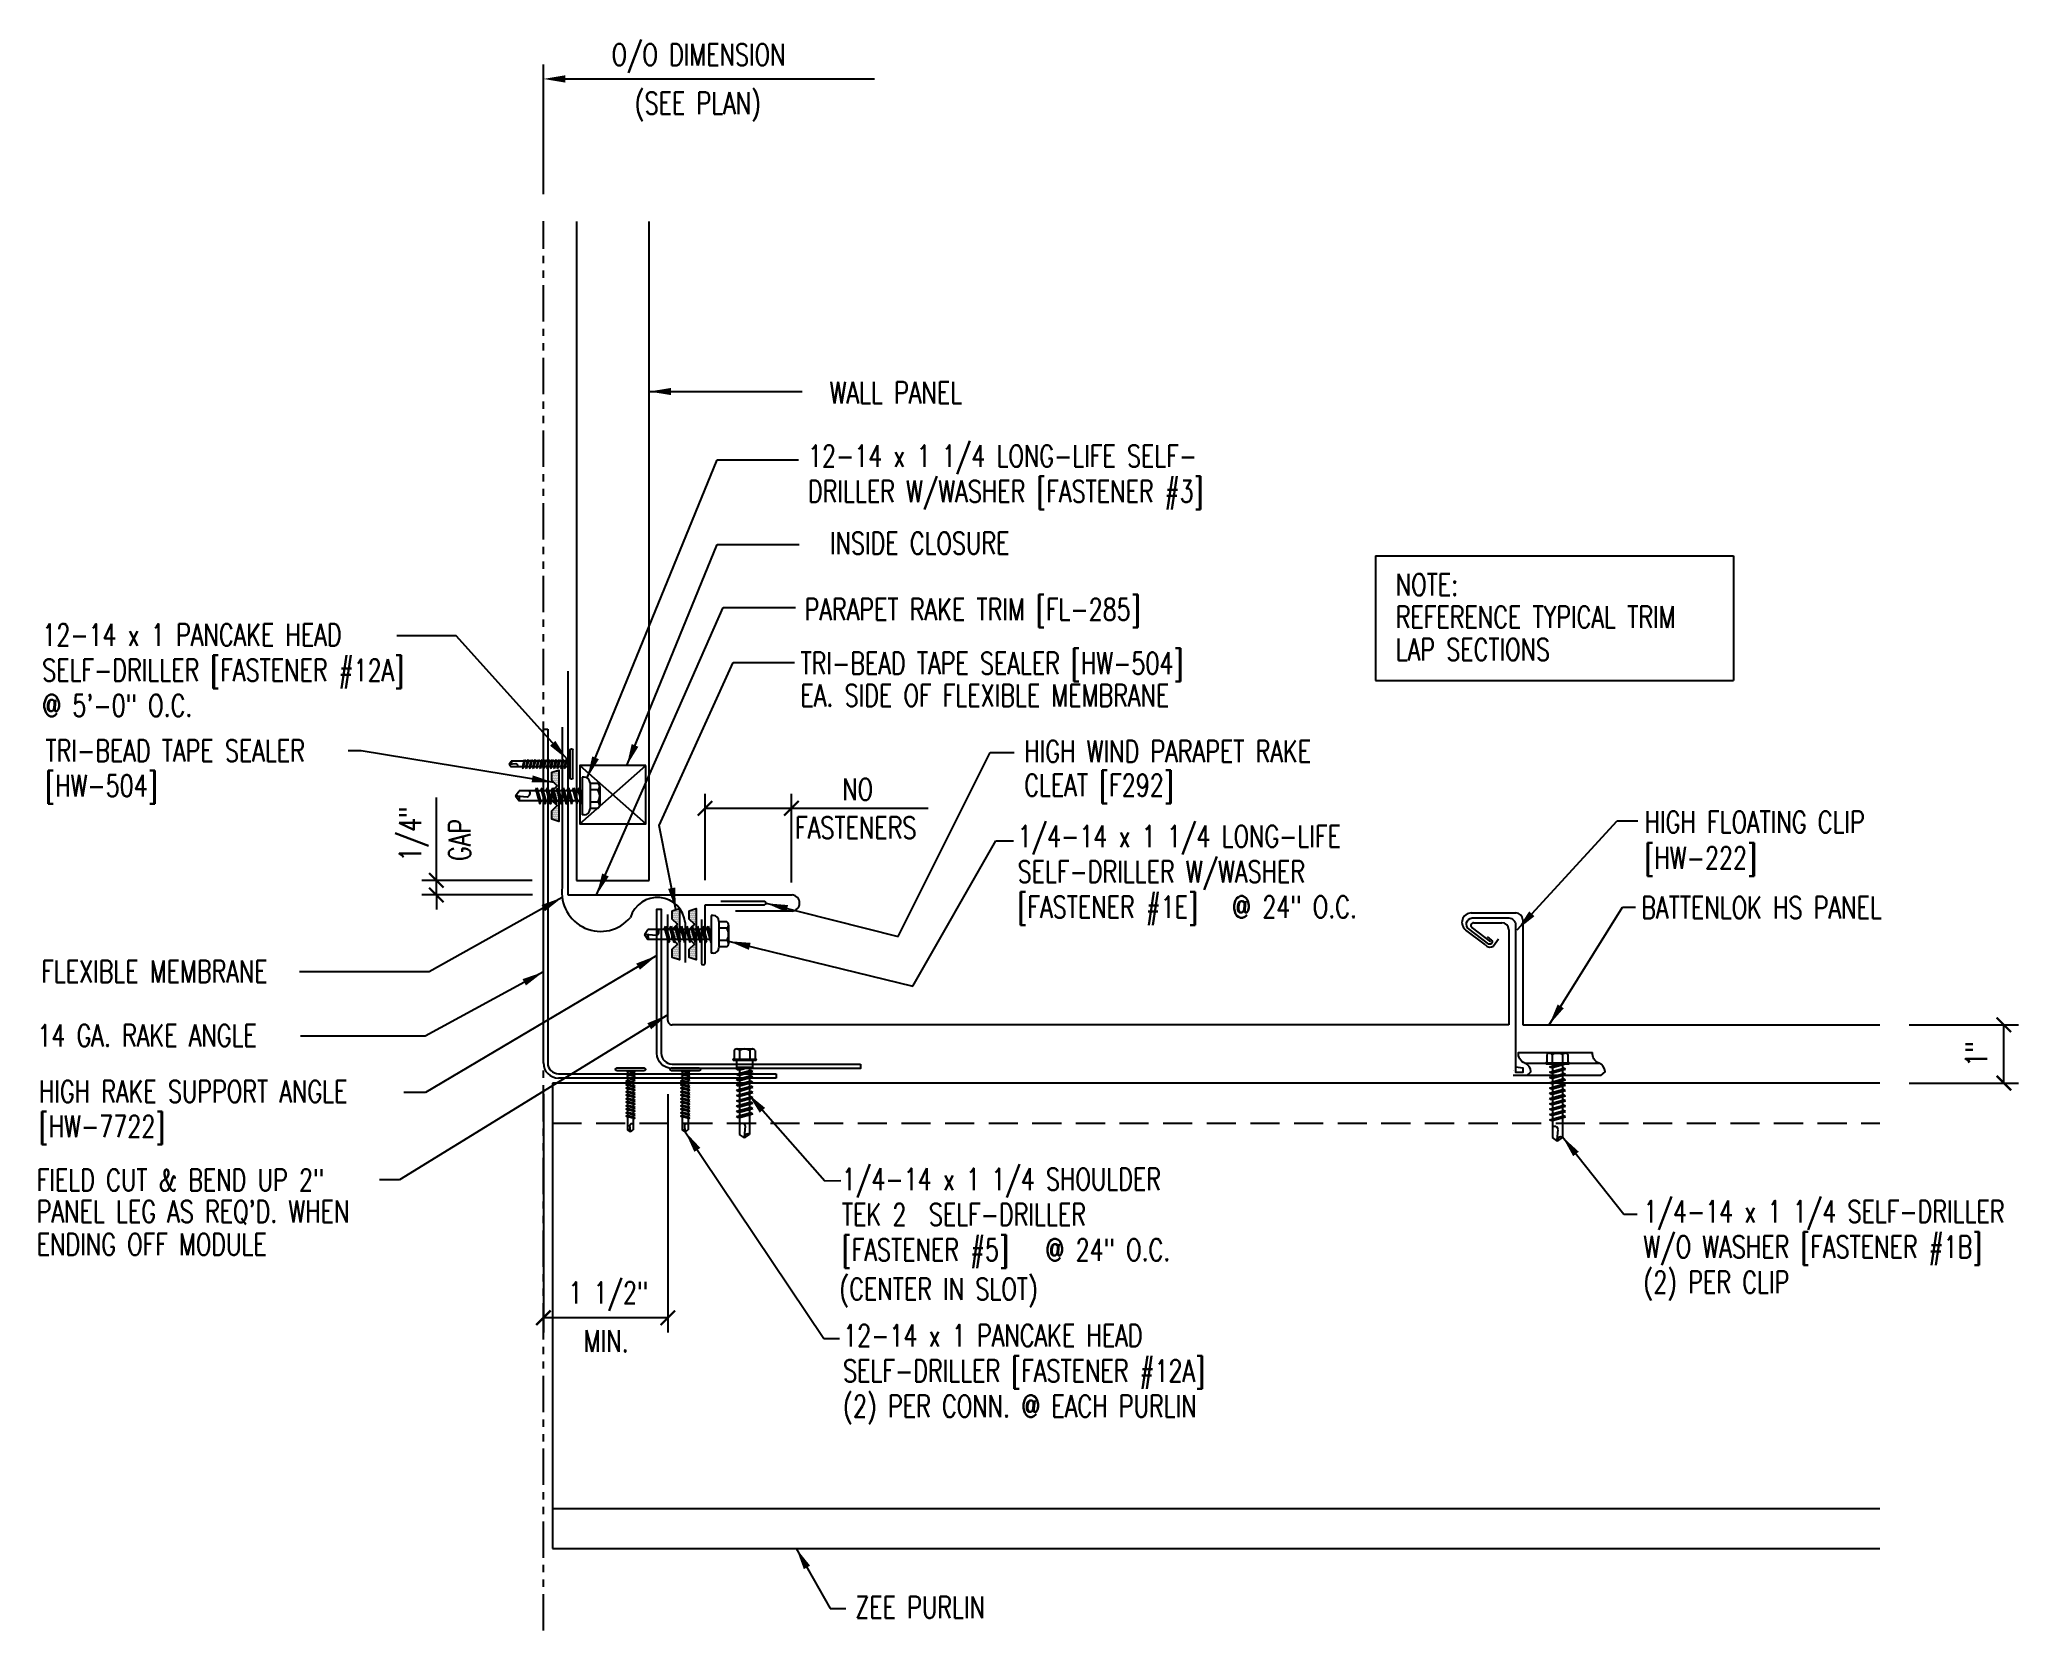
# Model space of a CAD drawing. Header units: inches. Extents: x 6.9 to 40.9, y 11.7 to 39.1.
import ezdxf
from ezdxf.enums import TextEntityAlignment as Align

# ---------------------------------------------------------------- set-up
doc = ezdxf.new("R2010")
doc.units = ezdxf.units.IN
doc.header["$MEASUREMENT"] = 0
doc.linetypes.add('HIDDEN', pattern=[0.375, 0.25, -0.125])
doc.linetypes.add('PHANTOM', pattern=[2.5, 1.25, -0.25, 0.25, -0.25, 0.25, -0.25])
for name, color, linetype in [('clip', 5, 'Continuous'), ('CLO', 3, 'Continuous'), ('DIM', 2, 'Continuous'), ('FASTENER', 9, 'Continuous'), ('MEMBRANE', 7, 'Continuous'), ('PANEL', 11, 'Continuous'), ('STLA', 10, 'Continuous'), ('TAPE', 8, 'Continuous'), ('TEXT', 2, 'Continuous'), ('TRIM', 6, 'Continuous')]:
    doc.layers.add(name, color=color, linetype=linetype)
doc.styles.add('TEXT1', font='ROMANS.shx', dxfattribs={"width": 0.75, "height": 0.375})
doc.dimstyles.new('DETAIL$0', dxfattribs={"dimscale": 4, "dimtxt": 0.375, "dimasz": 0.0625, "dimexe": 0.0625, "dimexo": 0.125, "dimgap": 0.0625, "dimtad": 1, "dimdec": 4, "dimzin": 3, "dimdsep": 46, "dimlunit": 4, "dimtxsty": 'TEXT1', "dimblk": 'ARCHTICK', "dimcen": 0.0625, "dimclrd": 7, "dimclre": 7, "dimclrt": 2, "dimadec": 0, "dimazin": 0, "dimtfac": 0.59375, "dimtdec": 4, "dimtmove": 0, "dimatfit": 3, "dimfxl": 0, "dimfrac": 2, "dimtolj": 1, "dimtzin": 3, "dimarcsym": 0})
doc.dimstyles.new('DETAIL$7', dxfattribs={"dimscale": 4, "dimtxt": 0.09375, "dimasz": 0.09375, "dimexe": 0.0625, "dimexo": 0.125, "dimgap": 0.0625, "dimtad": 1, "dimdec": 4, "dimzin": 3, "dimdsep": 46, "dimlunit": 4, "dimtxsty": 'TEXT1', "dimblk": 'ARCHTICK', "dimcen": 0.0625, "dimclrd": 7, "dimclre": 7, "dimclrt": 2, "dimadec": 0, "dimazin": 0, "dimtfac": 0.59375, "dimtdec": 4, "dimtmove": 2, "dimatfit": 3, "dimfxl": 0, "dimfrac": 2, "dimtolj": 1, "dimtzin": 3, "dimarcsym": 0})

msp = doc.modelspace()

# ---------------------------------------------------------------- texts
at = {"layer": 'TEXT', "style": 'TEXT1', "width": 0.75}
for s, p in [('WALL PANEL', (22.71389, 32.80292)), ('INSIDE CLOSURE', (23.52603, 30.21604))]:
    msp.add_text(s, height=0.375, dxfattribs=at).set_placement(p, align=Align.RIGHT)
for s, p in [('PARAPET RAKE TRIM [FL-285]', (20.00626, 29.0767)), ('TRI-BEAD TAPE SEALER [HW-504]', (19.9341, 28.1519)), ('EA. SIDE OF FLEXIBLE MEMBRANE', (19.9341, 27.59818)), ('HIGH WIND PARAPET RAKE', (23.78172, 26.63742)), ('NO', (20.6514, 25.98485)), ('CLEAT [F292]', (23.78172, 26.05553)), ('FASTENERS', (19.84278, 25.32418)), ('HIGH FLOATING CLIP', (34.44576, 25.42113)), ('[HW-222]', (34.44576, 24.80651)), ('BATTENLOK HS PANEL', (34.38833, 23.95182, 0)), ('FLEXIBLE MEMBRANE', (6.88165, 22.8534)), ('14 GA. RAKE ANGLE', (6.81428, 21.75274)), ('HIGH RAKE SUPPORT ANGLE', (6.84185, 20.78987)), ('[HW-7722]', (6.84185, 20.18987)), ('FIELD CUT & BEND UP 2"', (6.80505, 19.2698)), ("PANEL LEG AS REQ'D. WHEN ", (6.80505, 18.72745)), ('1/4-14 x 1 1/4 SELF-DRILLER', (34.42588, 18.72715)), ('ENDING OFF MODULE', (6.80505, 18.16291)), ('W/O WASHER [FASTENER #1B]', (34.42588, 18.12001)), ('(CENTER IN SLOT)', (20.60332, 17.39554)), ('(2) PER CLIP', (34.42588, 17.51287)), ('ZEE PURLIN', (20.87596, 11.92448))]:
    msp.add_text(s, height=0.375, dxfattribs=at).set_placement(p)
at = {"layer": 'TEXT', "color": 2, "char_height": 0.375, "attachment_point": 5, "rotation": 90, "style": 'TEXT1'}
for s, insert in [('\\A1;1/4"', (13.28718, 25.40343)), ('\\A1; GAP', (14.07383, 25.20403))]:
    msp.add_mtext(s, dxfattribs=dict(at, insert=insert))
at = {"layer": 'TEXT', "color": 2, "char_height": 0.375, "attachment_point": 5, "style": 'TEXT1'}
for s, insert in [('\\A1;1 1/2"', (16.63023, 17.45596)), ('\\A1;MIN.', (16.59534, 16.68889))]:
    msp.add_mtext(s, dxfattribs=dict(at, insert=insert))
at = {"layer": 'TRIM', "color": 2, "style": 'TEXT1', "width": 0.75}
for s, p in [('O/O DIMENSION', (16.68674, 38.61259)), ('(SEE PLAN)', (17.08592, 37.77915))]:
    msp.add_text(s, height=0.375, dxfattribs=at).set_placement(p)

# ---------------------------------------------------------------- blocks, each defined once
blk = doc.blocks.new('*X2')
at = {"color": 0}
for p, q in [((-0.434, 0.135), (-0.434, 0.135)), ((-0.434, 0.123), (-0.434, 0.123)), ((-0.422, 0.141), (-0.422, 0.141)), ((-0.422, 0.129), (-0.422, 0.129)), ((-0.422, 0.117), (-0.422, 0.117)), ((-0.422, 0.105), (-0.422, 0.105)), ((-0.422, 0.094), (-0.422, 0.094)), ((-0.422, 0.082), (-0.422, 0.082)), ((-0.41, 0.135), (-0.41, 0.135)), ((-0.41, 0.123), (-0.41, 0.123)), ((-0.41, 0.111), (-0.41, 0.111)), ((-0.41, 0.1), (-0.41, 0.1)), ((-0.41, 0.088), (-0.41, 0.088)), ((-0.41, 0.076), (-0.41, 0.076)), ((-0.41, 0.064), (-0.41, 0.064)), ((-0.41, 0.053), (-0.41, 0.053)), ((-0.41, 0.041), (-0.41, 0.041)), ((-0.398, 0.141), (-0.398, 0.141)), ((-0.398, 0.129), (-0.398, 0.129)), ((-0.398, 0.117), (-0.398, 0.117)), ((-0.398, 0.105), (-0.398, 0.105)), ((-0.398, 0.094), (-0.398, 0.094)), ((-0.398, 0.082), (-0.398, 0.082)), ((-0.398, 0.07), (-0.398, 0.07)), ((-0.398, 0.059), (-0.398, 0.059)), ((-0.398, 0.047), (-0.398, 0.047)), ((-0.398, 0.035), (-0.398, 0.035)), ((-0.398, 0.023), (-0.398, 0.023)), ((-0.387, 0.135), (-0.387, 0.135)), ((-0.387, 0.123), (-0.387, 0.123)), ((-0.387, 0.111), (-0.387, 0.111)), ((-0.387, 0.1), (-0.387, 0.1)), ((-0.387, 0.088), (-0.387, 0.088)), ((-0.387, 0.076), (-0.387, 0.076)), ((-0.387, 0.064), (-0.387, 0.064)), ((-0.387, 0.053), (-0.387, 0.053)), ((-0.387, 0.041), (-0.387, 0.041)), ((-0.387, 0.029), (-0.387, 0.029)), ((-0.375, 0.141), (-0.375, 0.141)), ((-0.375, 0.129), (-0.375, 0.129)), ((-0.375, 0.117), (-0.375, 0.117)), ((-0.375, 0.105), (-0.375, 0.105)), ((-0.375, 0.094), (-0.375, 0.094)), ((-0.375, 0.082), (-0.375, 0.082)), ((-0.375, 0.07), (-0.375, 0.07)), ((-0.375, 0.059), (-0.375, 0.059)), ((-0.375, 0.047), (-0.375, 0.047)), ((-0.375, 0.035), (-0.375, 0.035)), ((-0.375, 0.023), (-0.375, 0.023)), ((-0.363, 0.135), (-0.363, 0.135)), ((-0.363, 0.123), (-0.363, 0.123)), ((-0.363, 0.111), (-0.363, 0.111)), ((-0.363, 0.1), (-0.363, 0.1)), ((-0.363, 0.088), (-0.363, 0.088)), ((-0.363, 0.076), (-0.363, 0.076)), ((-0.363, 0.064), (-0.363, 0.064)), ((-0.363, 0.053), (-0.363, 0.053)), ((-0.363, 0.041), (-0.363, 0.041)), ((-0.363, 0.029), (-0.363, 0.029)), ((-0.352, 0.141), (-0.352, 0.141)), ((-0.352, 0.129), (-0.352, 0.129)), ((-0.352, 0.117), (-0.352, 0.117)), ((-0.352, 0.105), (-0.352, 0.105)), ((-0.352, 0.094), (-0.352, 0.094)), ((-0.352, 0.082), (-0.352, 0.082)), ((-0.352, 0.07), (-0.352, 0.07)), ((-0.352, 0.059), (-0.352, 0.059)), ((-0.352, 0.047), (-0.352, 0.047)), ((-0.352, 0.035), (-0.352, 0.035)), ((-0.352, 0.023), (-0.352, 0.023)), ((-0.34, 0.135), (-0.34, 0.135)), ((-0.34, 0.123), (-0.34, 0.123)), ((-0.34, 0.111), (-0.34, 0.111)), ((-0.34, 0.1), (-0.34, 0.1)), ((-0.34, 0.088), (-0.34, 0.088)), ((-0.34, 0.076), (-0.34, 0.076)), ((-0.34, 0.064), (-0.34, 0.064)), ((-0.34, 0.053), (-0.34, 0.053)), ((-0.34, 0.041), (-0.34, 0.041)), ((-0.34, 0.029), (-0.34, 0.029)), ((-0.328, 0.141), (-0.328, 0.141)), ((-0.328, 0.129), (-0.328, 0.129)), ((-0.328, 0.117), (-0.328, 0.117)), ((-0.328, 0.105), (-0.328, 0.105)), ((-0.328, 0.094), (-0.328, 0.094)), ((-0.328, 0.082), (-0.328, 0.082)), ((-0.328, 0.07), (-0.328, 0.07)), ((-0.328, 0.059), (-0.328, 0.059)), ((-0.328, 0.047), (-0.328, 0.047)), ((-0.328, 0.035), (-0.328, 0.035)), ((-0.328, 0.023), (-0.328, 0.023)), ((-0.316, 0.135), (-0.316, 0.135)), ((-0.316, 0.123), (-0.316, 0.123)), ((-0.316, 0.111), (-0.316, 0.111)), ((-0.316, 0.1), (-0.316, 0.1)), ((-0.316, 0.088), (-0.316, 0.088)), ((-0.316, 0.076), (-0.316, 0.076)), ((-0.316, 0.064), (-0.316, 0.064)), ((-0.316, 0.053), (-0.316, 0.053)), ((-0.316, 0.041), (-0.316, 0.041)), ((-0.316, 0.029), (-0.316, 0.029)), ((-0.305, 0.141), (-0.305, 0.141)), ((-0.305, 0.129), (-0.305, 0.129)), ((-0.305, 0.117), (-0.305, 0.117)), ((-0.305, 0.105), (-0.305, 0.105)), ((-0.305, 0.094), (-0.305, 0.094)), ((-0.305, 0.082), (-0.305, 0.082)), ((-0.305, 0.07), (-0.305, 0.07)), ((-0.305, 0.059), (-0.305, 0.059)), ((-0.305, 0.047), (-0.305, 0.047)), ((-0.305, 0.035), (-0.305, 0.035)), ((-0.305, 0.023), (-0.305, 0.023)), ((-0.293, 0.135), (-0.293, 0.135)), ((-0.293, 0.123), (-0.293, 0.123)), ((-0.293, 0.111), (-0.293, 0.111)), ((-0.293, 0.1), (-0.293, 0.1)), ((-0.293, 0.088), (-0.293, 0.088)), ((-0.293, 0.076), (-0.293, 0.076)), ((-0.293, 0.064), (-0.293, 0.064)), ((-0.293, 0.053), (-0.293, 0.053)), ((-0.293, 0.041), (-0.293, 0.041)), ((-0.293, 0.029), (-0.293, 0.029)), ((-0.281, 0.141), (-0.281, 0.141)), ((-0.281, 0.129), (-0.281, 0.129)), ((-0.281, 0.117), (-0.281, 0.117)), ((-0.281, 0.105), (-0.281, 0.105)), ((-0.281, 0.094), (-0.281, 0.094)), ((-0.281, 0.082), (-0.281, 0.082)), ((-0.281, 0.07), (-0.281, 0.07)), ((-0.281, 0.059), (-0.281, 0.059)), ((-0.281, 0.047), (-0.281, 0.047)), ((-0.281, 0.035), (-0.281, 0.035)), ((-0.281, 0.023), (-0.281, 0.023)), ((-0.27, 0.135), (-0.27, 0.135)), ((-0.27, 0.123), (-0.27, 0.123)), ((-0.27, 0.111), (-0.27, 0.111)), ((-0.27, 0.1), (-0.27, 0.1)), ((-0.27, 0.088), (-0.27, 0.088)), ((-0.27, 0.076), (-0.27, 0.076)), ((-0.27, 0.064), (-0.27, 0.064)), ((-0.27, 0.053), (-0.27, 0.053)), ((-0.27, 0.041), (-0.27, 0.041)), ((-0.27, 0.029), (-0.27, 0.029)), ((-0.258, 0.141), (-0.258, 0.141)), ((-0.258, 0.129), (-0.258, 0.129)), ((-0.258, 0.117), (-0.258, 0.117)), ((-0.258, 0.105), (-0.258, 0.105)), ((-0.258, 0.094), (-0.258, 0.094)), ((-0.258, 0.082), (-0.258, 0.082)), ((-0.258, 0.07), (-0.258, 0.07)), ((-0.258, 0.059), (-0.258, 0.059)), ((-0.258, 0.047), (-0.258, 0.047)), ((-0.258, 0.035), (-0.258, 0.035)), ((-0.258, 0.023), (-0.258, 0.023)), ((-0.246, 0.135), (-0.246, 0.135)), ((-0.246, 0.123), (-0.246, 0.123)), ((-0.246, 0.111), (-0.246, 0.111)), ((-0.246, 0.1), (-0.246, 0.1)), ((-0.246, 0.088), (-0.246, 0.088)), ((-0.246, 0.076), (-0.246, 0.076)), ((-0.246, 0.064), (-0.246, 0.064)), ((-0.246, 0.053), (-0.246, 0.053)), ((-0.246, 0.041), (-0.246, 0.041)), ((-0.234, 0.141), (-0.234, 0.141)), ((-0.234, 0.129), (-0.234, 0.129)), ((-0.234, 0.117), (-0.234, 0.117)), ((-0.234, 0.105), (-0.234, 0.105)), ((-0.234, 0.094), (-0.234, 0.094)), ((-0.234, 0.082), (-0.234, 0.082)), ((-0.234, 0.07), (-0.234, 0.07)), ((-0.234, 0.059), (-0.234, 0.059)), ((-0.234, 0.047), (-0.234, 0.047)), ((-0.223, 0.135), (-0.223, 0.135)), ((-0.223, 0.123), (-0.223, 0.123)), ((-0.223, 0.111), (-0.223, 0.111)), ((-0.223, 0.1), (-0.223, 0.1)), ((-0.223, 0.088), (-0.223, 0.088)), ((-0.223, 0.076), (-0.223, 0.076)), ((-0.223, 0.064), (-0.223, 0.064)), ((-0.211, 0.141), (-0.211, 0.141)), ((-0.211, 0.129), (-0.211, 0.129)), ((-0.211, 0.117), (-0.211, 0.117)), ((-0.211, 0.105), (-0.211, 0.105)), ((-0.211, 0.094), (-0.211, 0.094)), ((-0.211, 0.082), (-0.211, 0.082)), ((-0.211, 0.07), (-0.211, 0.07)), ((-0.199, 0.135), (-0.199, 0.135)), ((-0.199, 0.123), (-0.199, 0.123)), ((-0.199, 0.111), (-0.199, 0.111)), ((-0.199, 0.1), (-0.199, 0.1)), ((-0.199, 0.088), (-0.199, 0.088)), ((-0.188, 0.141), (-0.188, 0.141)), ((-0.188, 0.129), (-0.188, 0.129)), ((-0.188, 0.117), (-0.188, 0.117)), ((-0.188, 0.105), (-0.188, 0.105)), ((-0.188, 0.094), (-0.188, 0.094)), ((-0.176, 0.135), (-0.176, 0.135)), ((-0.176, 0.123), (-0.176, 0.123)), ((-0.176, 0.111), (-0.176, 0.111)), ((-0.164, 0.141), (-0.164, 0.141)), ((-0.164, 0.129), (-0.164, 0.129)), ((-0.164, 0.117), (-0.164, 0.117)), ((-0.164, 0.105), (-0.164, 0.105)), ((-0.152, 0.135), (-0.152, 0.135)), ((-0.152, 0.123), (-0.152, 0.123)), ((-0.152, 0.111), (-0.152, 0.111)), ((-0.152, 0.1), (-0.152, 0.1)), ((-0.141, 0.141), (-0.141, 0.141)), ((-0.141, 0.129), (-0.141, 0.129)), ((-0.141, 0.117), (-0.141, 0.117)), ((-0.141, 0.105), (-0.141, 0.105)), ((-0.141, 0.094), (-0.141, 0.094)), ((-0.141, 0.082), (-0.141, 0.082)), ((-0.129, 0.135), (-0.129, 0.135)), ((-0.129, 0.123), (-0.129, 0.123)), ((-0.129, 0.111), (-0.129, 0.111)), ((-0.129, 0.1), (-0.129, 0.1)), ((-0.129, 0.088), (-0.129, 0.088)), ((-0.129, 0.076), (-0.129, 0.076)), ((-0.117, 0.141), (-0.117, 0.141)), ((-0.117, 0.129), (-0.117, 0.129)), ((-0.117, 0.117), (-0.117, 0.117)), ((-0.117, 0.105), (-0.117, 0.105)), ((-0.117, 0.094), (-0.117, 0.094)), ((-0.117, 0.082), (-0.117, 0.082)), ((-0.117, 0.07), (-0.117, 0.07)), ((-0.117, 0.059), (-0.117, 0.059)), ((-0.105, 0.135), (-0.105, 0.135)), ((-0.105, 0.123), (-0.105, 0.123)), ((-0.105, 0.111), (-0.105, 0.111)), ((-0.105, 0.1), (-0.105, 0.1)), ((-0.105, 0.088), (-0.105, 0.088)), ((-0.105, 0.076), (-0.105, 0.076)), ((-0.105, 0.064), (-0.105, 0.064)), ((-0.105, 0.053), (-0.105, 0.053)), ((-0.094, 0.141), (-0.094, 0.141)), ((-0.094, 0.129), (-0.094, 0.129)), ((-0.094, 0.117), (-0.094, 0.117)), ((-0.094, 0.105), (-0.094, 0.105)), ((-0.094, 0.094), (-0.094, 0.094)), ((-0.094, 0.082), (-0.094, 0.082)), ((-0.094, 0.07), (-0.094, 0.07)), ((-0.094, 0.059), (-0.094, 0.059)), ((-0.094, 0.047), (-0.094, 0.047)), ((-0.094, 0.035), (-0.094, 0.035)), ((-0.082, 0.135), (-0.082, 0.135)), ((-0.082, 0.123), (-0.082, 0.123)), ((-0.082, 0.111), (-0.082, 0.111)), ((-0.082, 0.1), (-0.082, 0.1)), ((-0.082, 0.088), (-0.082, 0.088)), ((-0.082, 0.076), (-0.082, 0.076)), ((-0.082, 0.064), (-0.082, 0.064)), ((-0.082, 0.053), (-0.082, 0.053)), ((-0.082, 0.041), (-0.082, 0.041)), ((-0.082, 0.029), (-0.082, 0.029)), ((-0.07, 0.141), (-0.07, 0.141)), ((-0.07, 0.129), (-0.07, 0.129)), ((-0.07, 0.117), (-0.07, 0.117)), ((-0.07, 0.105), (-0.07, 0.105)), ((-0.07, 0.094), (-0.07, 0.094)), ((-0.07, 0.082), (-0.07, 0.082)), ((-0.07, 0.07), (-0.07, 0.07)), ((-0.07, 0.059), (-0.07, 0.059)), ((-0.07, 0.047), (-0.07, 0.047)), ((-0.07, 0.035), (-0.07, 0.035)), ((-0.07, 0.023), (-0.07, 0.023)), ((-0.059, 0.135), (-0.059, 0.135)), ((-0.059, 0.123), (-0.059, 0.123)), ((-0.059, 0.111), (-0.059, 0.111)), ((-0.059, 0.1), (-0.059, 0.1)), ((-0.059, 0.088), (-0.059, 0.088)), ((-0.059, 0.076), (-0.059, 0.076)), ((-0.059, 0.064), (-0.059, 0.064)), ((-0.059, 0.053), (-0.059, 0.053)), ((-0.059, 0.041), (-0.059, 0.041)), ((-0.059, 0.029), (-0.059, 0.029)), ((-0.047, 0.141), (-0.047, 0.141)), ((-0.047, 0.129), (-0.047, 0.129)), ((-0.047, 0.117), (-0.047, 0.117)), ((-0.047, 0.105), (-0.047, 0.105)), ((-0.047, 0.094), (-0.047, 0.094)), ((-0.047, 0.082), (-0.047, 0.082)), ((-0.047, 0.07), (-0.047, 0.07)), ((-0.047, 0.059), (-0.047, 0.059)), ((-0.047, 0.047), (-0.047, 0.047)), ((-0.047, 0.035), (-0.047, 0.035)), ((-0.047, 0.023), (-0.047, 0.023)), ((-0.035, 0.135), (-0.035, 0.135)), ((-0.035, 0.123), (-0.035, 0.123)), ((-0.035, 0.111), (-0.035, 0.111)), ((-0.035, 0.1), (-0.035, 0.1)), ((-0.035, 0.088), (-0.035, 0.088)), ((-0.035, 0.076), (-0.035, 0.076)), ((-0.035, 0.064), (-0.035, 0.064)), ((-0.035, 0.053), (-0.035, 0.053)), ((-0.035, 0.041), (-0.035, 0.041)), ((-0.035, 0.029), (-0.035, 0.029)), ((-0.023, 0.141), (-0.023, 0.141)), ((-0.023, 0.129), (-0.023, 0.129)), ((-0.023, 0.117), (-0.023, 0.117)), ((-0.023, 0.105), (-0.023, 0.105)), ((-0.023, 0.094), (-0.023, 0.094)), ((-0.023, 0.082), (-0.023, 0.082)), ((-0.023, 0.07), (-0.023, 0.07)), ((-0.023, 0.059), (-0.023, 0.059)), ((-0.023, 0.047), (-0.023, 0.047)), ((-0.023, 0.035), (-0.023, 0.035)), ((-0.023, 0.023), (-0.023, 0.023)), ((-0.012, 0.135), (-0.012, 0.135)), ((-0.012, 0.123), (-0.012, 0.123)), ((-0.012, 0.111), (-0.012, 0.111)), ((-0.012, 0.1), (-0.012, 0.1)), ((-0.012, 0.088), (-0.012, 0.088)), ((-0.012, 0.076), (-0.012, 0.076)), ((-0.012, 0.064), (-0.012, 0.064)), ((-0.012, 0.053), (-0.012, 0.053)), ((-0.012, 0.041), (-0.012, 0.041)), ((-0.012, 0.029), (-0.012, 0.029)), ((0, 0.141), (0, 0.141)), ((0, 0.129), (0, 0.129)), ((0, 0.117), (0, 0.117)), ((0, 0.105), (0, 0.105)), ((0, 0.094), (0, 0.094)), ((0, 0.082), (0, 0.082)), ((0, 0.07), (0, 0.07)), ((0, 0.059), (0, 0.059)), ((0, 0.047), (0, 0.047)), ((0, 0.035), (0, 0.035)), ((0, 0.023), (0, 0.023)), ((0.012, 0.135), (0.012, 0.135)), ((0.012, 0.123), (0.012, 0.123)), ((0.012, 0.111), (0.012, 0.111)), ((0.012, 0.1), (0.012, 0.1)), ((0.012, 0.088), (0.012, 0.088)), ((0.012, 0.076), (0.012, 0.076)), ((0.012, 0.064), (0.012, 0.064)), ((0.012, 0.053), (0.012, 0.053)), ((0.012, 0.041), (0.012, 0.041)), ((0.012, 0.029), (0.012, 0.029)), ((0.023, 0.141), (0.023, 0.141)), ((0.023, 0.129), (0.023, 0.129)), ((0.023, 0.117), (0.023, 0.117)), ((0.023, 0.105), (0.023, 0.105)), ((0.023, 0.094), (0.023, 0.094)), ((0.023, 0.082), (0.023, 0.082)), ((0.023, 0.07), (0.023, 0.07)), ((0.023, 0.059), (0.023, 0.059)), ((0.023, 0.047), (0.023, 0.047)), ((0.023, 0.035), (0.023, 0.035)), ((0.023, 0.023), (0.023, 0.023)), ((0.035, 0.135), (0.035, 0.135)), ((0.035, 0.123), (0.035, 0.123)), ((0.035, 0.111), (0.035, 0.111)), ((0.035, 0.1), (0.035, 0.1)), ((0.035, 0.088), (0.035, 0.088)), ((0.035, 0.076), (0.035, 0.076)), ((0.035, 0.064), (0.035, 0.064)), ((0.035, 0.053), (0.035, 0.053)), ((0.035, 0.041), (0.035, 0.041)), ((0.035, 0.029), (0.035, 0.029)), ((0.047, 0.141), (0.047, 0.141)), ((0.047, 0.129), (0.047, 0.129)), ((0.047, 0.117), (0.047, 0.117)), ((0.047, 0.105), (0.047, 0.105)), ((0.047, 0.094), (0.047, 0.094)), ((0.047, 0.082), (0.047, 0.082)), ((0.047, 0.07), (0.047, 0.07)), ((0.047, 0.059), (0.047, 0.059)), ((0.047, 0.047), (0.047, 0.047)), ((0.047, 0.035), (0.047, 0.035)), ((0.047, 0.023), (0.047, 0.023)), ((0.059, 0.135), (0.059, 0.135)), ((0.059, 0.123), (0.059, 0.123)), ((0.059, 0.111), (0.059, 0.111)), ((0.059, 0.1), (0.059, 0.1)), ((0.059, 0.088), (0.059, 0.088)), ((0.059, 0.076), (0.059, 0.076)), ((0.059, 0.064), (0.059, 0.064)), ((0.059, 0.053), (0.059, 0.053)), ((0.059, 0.041), (0.059, 0.041)), ((0.059, 0.029), (0.059, 0.029)), ((0.07, 0.141), (0.07, 0.141)), ((0.07, 0.129), (0.07, 0.129)), ((0.07, 0.117), (0.07, 0.117)), ((0.07, 0.105), (0.07, 0.105)), ((0.07, 0.094), (0.07, 0.094)), ((0.07, 0.082), (0.07, 0.082)), ((0.07, 0.07), (0.07, 0.07)), ((0.07, 0.059), (0.07, 0.059)), ((0.07, 0.047), (0.07, 0.047)), ((0.07, 0.035), (0.07, 0.035)), ((0.07, 0.023), (0.07, 0.023)), ((0.082, 0.135), (0.082, 0.135)), ((0.082, 0.123), (0.082, 0.123)), ((0.082, 0.111), (0.082, 0.111)), ((0.082, 0.1), (0.082, 0.1)), ((0.082, 0.088), (0.082, 0.088)), ((0.082, 0.076), (0.082, 0.076)), ((0.082, 0.064), (0.082, 0.064)), ((0.082, 0.053), (0.082, 0.053)), ((0.082, 0.041), (0.082, 0.041)), ((0.082, 0.029), (0.082, 0.029)), ((0.094, 0.141), (0.094, 0.141)), ((0.094, 0.129), (0.094, 0.129)), ((0.094, 0.117), (0.094, 0.117)), ((0.094, 0.105), (0.094, 0.105)), ((0.094, 0.094), (0.094, 0.094)), ((0.094, 0.082), (0.094, 0.082)), ((0.094, 0.07), (0.094, 0.07)), ((0.094, 0.059), (0.094, 0.059)), ((0.094, 0.047), (0.094, 0.047)), ((0.094, 0.035), (0.094, 0.035)), ((0.105, 0.135), (0.105, 0.135)), ((0.105, 0.123), (0.105, 0.123)), ((0.105, 0.111), (0.105, 0.111)), ((0.105, 0.1), (0.105, 0.1)), ((0.105, 0.088), (0.105, 0.088)), ((0.105, 0.076), (0.105, 0.076)), ((0.105, 0.064), (0.105, 0.064)), ((0.105, 0.053), (0.105, 0.053)), ((0.117, 0.141), (0.117, 0.141)), ((0.117, 0.129), (0.117, 0.129)), ((0.117, 0.117), (0.117, 0.117)), ((0.117, 0.105), (0.117, 0.105)), ((0.117, 0.094), (0.117, 0.094)), ((0.117, 0.082), (0.117, 0.082)), ((0.117, 0.07), (0.117, 0.07)), ((0.117, 0.059), (0.117, 0.059)), ((0.129, 0.135), (0.129, 0.135)), ((0.129, 0.123), (0.129, 0.123)), ((0.129, 0.111), (0.129, 0.111)), ((0.129, 0.1), (0.129, 0.1)), ((0.129, 0.088), (0.129, 0.088)), ((0.129, 0.076), (0.129, 0.076)), ((0.141, 0.141), (0.141, 0.141)), ((0.141, 0.129), (0.141, 0.129)), ((0.141, 0.117), (0.141, 0.117)), ((0.141, 0.105), (0.141, 0.105)), ((0.141, 0.094), (0.141, 0.094)), ((0.141, 0.082), (0.141, 0.082)), ((0.152, 0.135), (0.152, 0.135)), ((0.152, 0.123), (0.152, 0.123)), ((0.152, 0.111), (0.152, 0.111)), ((0.152, 0.1), (0.152, 0.1)), ((0.164, 0.141), (0.164, 0.141)), ((0.164, 0.129), (0.164, 0.129)), ((0.164, 0.117), (0.164, 0.117)), ((0.164, 0.105), (0.164, 0.105)), ((0.176, 0.135), (0.176, 0.135)), ((0.176, 0.123), (0.176, 0.123)), ((0.176, 0.111), (0.176, 0.111)), ((0.188, 0.141), (0.188, 0.141)), ((0.188, 0.129), (0.188, 0.129)), ((0.188, 0.117), (0.188, 0.117)), ((0.188, 0.105), (0.188, 0.105)), ((0.188, 0.094), (0.188, 0.094)), ((0.199, 0.135), (0.199, 0.135)), ((0.199, 0.123), (0.199, 0.123)), ((0.199, 0.111), (0.199, 0.111)), ((0.199, 0.1), (0.199, 0.1)), ((0.199, 0.088), (0.199, 0.088)), ((0.211, 0.141), (0.211, 0.141)), ((0.211, 0.129), (0.211, 0.129)), ((0.211, 0.117), (0.211, 0.117)), ((0.211, 0.105), (0.211, 0.105)), ((0.211, 0.094), (0.211, 0.094)), ((0.211, 0.082), (0.211, 0.082)), ((0.211, 0.07), (0.211, 0.07)), ((0.223, 0.135), (0.223, 0.135)), ((0.223, 0.123), (0.223, 0.123)), ((0.223, 0.111), (0.223, 0.111)), ((0.223, 0.1), (0.223, 0.1)), ((0.223, 0.088), (0.223, 0.088)), ((0.223, 0.076), (0.223, 0.076)), ((0.223, 0.064), (0.223, 0.064)), ((0.234, 0.141), (0.234, 0.141)), ((0.234, 0.129), (0.234, 0.129)), ((0.234, 0.117), (0.234, 0.117)), ((0.234, 0.105), (0.234, 0.105)), ((0.234, 0.094), (0.234, 0.094)), ((0.234, 0.082), (0.234, 0.082)), ((0.234, 0.07), (0.234, 0.07)), ((0.234, 0.059), (0.234, 0.059)), ((0.234, 0.047), (0.234, 0.047)), ((0.246, 0.135), (0.246, 0.135)), ((0.246, 0.123), (0.246, 0.123)), ((0.246, 0.111), (0.246, 0.111)), ((0.246, 0.1), (0.246, 0.1)), ((0.246, 0.088), (0.246, 0.088)), ((0.246, 0.076), (0.246, 0.076)), ((0.246, 0.064), (0.246, 0.064)), ((0.246, 0.053), (0.246, 0.053)), ((0.246, 0.041), (0.246, 0.041)), ((0.258, 0.141), (0.258, 0.141)), ((0.258, 0.129), (0.258, 0.129)), ((0.258, 0.117), (0.258, 0.117)), ((0.258, 0.105), (0.258, 0.105)), ((0.258, 0.094), (0.258, 0.094)), ((0.258, 0.082), (0.258, 0.082)), ((0.258, 0.07), (0.258, 0.07)), ((0.258, 0.059), (0.258, 0.059)), ((0.258, 0.047), (0.258, 0.047)), ((0.258, 0.035), (0.258, 0.035)), ((0.258, 0.023), (0.258, 0.023)), ((0.27, 0.135), (0.27, 0.135)), ((0.27, 0.123), (0.27, 0.123)), ((0.27, 0.111), (0.27, 0.111)), ((0.27, 0.1), (0.27, 0.1)), ((0.27, 0.088), (0.27, 0.088)), ((0.27, 0.076), (0.27, 0.076)), ((0.27, 0.064), (0.27, 0.064)), ((0.27, 0.053), (0.27, 0.053)), ((0.27, 0.041), (0.27, 0.041)), ((0.27, 0.029), (0.27, 0.029)), ((0.281, 0.141), (0.281, 0.141)), ((0.281, 0.129), (0.281, 0.129)), ((0.281, 0.117), (0.281, 0.117)), ((0.281, 0.105), (0.281, 0.105)), ((0.281, 0.094), (0.281, 0.094)), ((0.281, 0.082), (0.281, 0.082)), ((0.281, 0.07), (0.281, 0.07)), ((0.281, 0.059), (0.281, 0.059)), ((0.281, 0.047), (0.281, 0.047)), ((0.281, 0.035), (0.281, 0.035)), ((0.281, 0.023), (0.281, 0.023)), ((0.293, 0.135), (0.293, 0.135)), ((0.293, 0.123), (0.293, 0.123)), ((0.293, 0.111), (0.293, 0.111)), ((0.293, 0.1), (0.293, 0.1)), ((0.293, 0.088), (0.293, 0.088)), ((0.293, 0.076), (0.293, 0.076)), ((0.293, 0.064), (0.293, 0.064)), ((0.293, 0.053), (0.293, 0.053)), ((0.293, 0.041), (0.293, 0.041)), ((0.293, 0.029), (0.293, 0.029)), ((0.305, 0.141), (0.305, 0.141)), ((0.305, 0.129), (0.305, 0.129)), ((0.305, 0.117), (0.305, 0.117)), ((0.305, 0.105), (0.305, 0.105)), ((0.305, 0.094), (0.305, 0.094)), ((0.305, 0.082), (0.305, 0.082)), ((0.305, 0.07), (0.305, 0.07)), ((0.305, 0.059), (0.305, 0.059)), ((0.305, 0.047), (0.305, 0.047)), ((0.305, 0.035), (0.305, 0.035)), ((0.305, 0.023), (0.305, 0.023)), ((0.316, 0.135), (0.316, 0.135)), ((0.316, 0.123), (0.316, 0.123)), ((0.316, 0.111), (0.316, 0.111)), ((0.316, 0.1), (0.316, 0.1)), ((0.316, 0.088), (0.316, 0.088)), ((0.316, 0.076), (0.316, 0.076)), ((0.316, 0.064), (0.316, 0.064)), ((0.316, 0.053), (0.316, 0.053)), ((0.316, 0.041), (0.316, 0.041)), ((0.316, 0.029), (0.316, 0.029)), ((0.328, 0.141), (0.328, 0.141)), ((0.328, 0.129), (0.328, 0.129)), ((0.328, 0.117), (0.328, 0.117)), ((0.328, 0.105), (0.328, 0.105)), ((0.328, 0.094), (0.328, 0.094)), ((0.328, 0.082), (0.328, 0.082)), ((0.328, 0.07), (0.328, 0.07)), ((0.328, 0.059), (0.328, 0.059)), ((0.328, 0.047), (0.328, 0.047)), ((0.328, 0.035), (0.328, 0.035)), ((0.328, 0.023), (0.328, 0.023)), ((0.34, 0.135), (0.34, 0.135)), ((0.34, 0.123), (0.34, 0.123)), ((0.34, 0.111), (0.34, 0.111)), ((0.34, 0.1), (0.34, 0.1)), ((0.34, 0.088), (0.34, 0.088)), ((0.34, 0.076), (0.34, 0.076)), ((0.34, 0.064), (0.34, 0.064)), ((0.34, 0.053), (0.34, 0.053)), ((0.34, 0.041), (0.34, 0.041)), ((0.34, 0.029), (0.34, 0.029)), ((0.352, 0.141), (0.352, 0.141)), ((0.352, 0.129), (0.352, 0.129)), ((0.352, 0.117), (0.352, 0.117)), ((0.352, 0.105), (0.352, 0.105)), ((0.352, 0.094), (0.352, 0.094)), ((0.352, 0.082), (0.352, 0.082)), ((0.352, 0.07), (0.352, 0.07)), ((0.352, 0.059), (0.352, 0.059)), ((0.352, 0.047), (0.352, 0.047)), ((0.352, 0.035), (0.352, 0.035)), ((0.352, 0.023), (0.352, 0.023)), ((0.363, 0.135), (0.363, 0.135)), ((0.363, 0.123), (0.363, 0.123)), ((0.363, 0.111), (0.363, 0.111)), ((0.363, 0.1), (0.363, 0.1)), ((0.363, 0.088), (0.363, 0.088)), ((0.363, 0.076), (0.363, 0.076)), ((0.363, 0.064), (0.363, 0.064)), ((0.363, 0.053), (0.363, 0.053)), ((0.363, 0.041), (0.363, 0.041)), ((0.363, 0.029), (0.363, 0.029)), ((0.375, 0.141), (0.375, 0.141)), ((0.375, 0.129), (0.375, 0.129)), ((0.375, 0.117), (0.375, 0.117)), ((0.375, 0.105), (0.375, 0.105)), ((0.375, 0.094), (0.375, 0.094)), ((0.375, 0.082), (0.375, 0.082)), ((0.375, 0.07), (0.375, 0.07)), ((0.375, 0.059), (0.375, 0.059)), ((0.375, 0.047), (0.375, 0.047)), ((0.375, 0.035), (0.375, 0.035)), ((0.375, 0.023), (0.375, 0.023)), ((0.387, 0.135), (0.387, 0.135)), ((0.387, 0.123), (0.387, 0.123)), ((0.387, 0.111), (0.387, 0.111)), ((0.387, 0.1), (0.387, 0.1)), ((0.387, 0.088), (0.387, 0.088)), ((0.387, 0.076), (0.387, 0.076)), ((0.387, 0.064), (0.387, 0.064)), ((0.387, 0.053), (0.387, 0.053)), ((0.387, 0.041), (0.387, 0.041)), ((0.387, 0.029), (0.387, 0.029)), ((0.398, 0.141), (0.398, 0.141)), ((0.398, 0.129), (0.398, 0.129)), ((0.398, 0.117), (0.398, 0.117)), ((0.398, 0.105), (0.398, 0.105)), ((0.398, 0.094), (0.398, 0.094)), ((0.398, 0.082), (0.398, 0.082)), ((0.398, 0.07), (0.398, 0.07)), ((0.398, 0.059), (0.398, 0.059)), ((0.398, 0.047), (0.398, 0.047)), ((0.398, 0.035), (0.398, 0.035)), ((0.398, 0.023), (0.398, 0.023)), ((0.41, 0.135), (0.41, 0.135)), ((0.41, 0.123), (0.41, 0.123)), ((0.41, 0.111), (0.41, 0.111)), ((0.41, 0.1), (0.41, 0.1)), ((0.41, 0.088), (0.41, 0.088)), ((0.41, 0.076), (0.41, 0.076)), ((0.41, 0.064), (0.41, 0.064)), ((0.41, 0.053), (0.41, 0.053)), ((0.41, 0.041), (0.41, 0.041)), ((0.422, 0.141), (0.422, 0.141)), ((0.422, 0.129), (0.422, 0.129)), ((0.422, 0.117), (0.422, 0.117)), ((0.422, 0.105), (0.422, 0.105)), ((0.422, 0.094), (0.422, 0.094)), ((0.422, 0.082), (0.422, 0.082)), ((0.434, 0.135), (0.434, 0.135)), ((0.434, 0.123), (0.434, 0.123))]:
    blk.add_line(p, q, dxfattribs=at)
blk = doc.blocks.new('MB_DBTAP')
at = {"layer": 'TAPE', "color": 9}
blk.add_lwpolyline([(-0.403, 0.018), (-0.442, 0.141), (0.442, 0.141), (0.403, 0.018), (0.26, 0.018), (0.17, 0.109), (0.079, 0.018), (0, 0.018), (-0.079, 0.018), (-0.17, 0.109), (-0.26, 0.018)], close=True, dxfattribs=at)
at = {"layer": 'TAPE', "color": 251}
blk.add_blockref('*X2', (0, 0), dxfattribs=at)
blk = doc.blocks.new('MB_DW3')
at = {"layer": 'FASTENER'}
for p, q in [((-0.324, 0.071), (-0.324, 0.037)), ((-0.324, 0.037), (0.324, 0.037)), ((-0.224, 0.171), (0.215, 0.171)), ((-0.215, 0.305), (-0.215, 0.171)), ((-0.161, 0.337), (0.161, 0.337)), ((-0.139, -0.016), (0.046, 0.037)), ((-0.107, 0.305), (-0.107, 0.171)), ((-0.104, -0.036), (0.139, 0.033)), ((-0.086, 0.037), (0.086, 0.037)), ((-0.086, 0.037), (-0.086, -0.001)), ((0.086, 0.037), (0.133, 0.037)), ((0.086, 0.018), (0.086, -0.042)), ((0.107, 0.305), (0.107, 0.171)), ((0.139, 0.033), (0.133, 0.037)), ((0.215, 0.305), (0.215, 0.171)), ((0.324, 0.071), (0.324, 0.037)), ((-0.104, -0.036), (-0.139, -0.016)), ((-0.139, -0.107), (0.104, -0.038)), ((-0.104, -0.127), (-0.139, -0.107)), ((-0.139, -0.198), (0.104, -0.128)), ((-0.104, -0.218), (-0.139, -0.198)), ((-0.139, -0.289), (0.104, -0.219)), ((-0.104, -0.309), (-0.139, -0.289)), ((-0.139, -0.38), (0.104, -0.31)), ((-0.104, -0.127), (0.139, -0.058)), ((-0.104, -0.218), (0.139, -0.149)), ((-0.104, -0.309), (0.139, -0.239)), ((-0.104, -0.4), (0.139, -0.33)), ((-0.086, -0.031), (-0.086, -0.092)), ((-0.086, -0.122), (-0.086, -0.183)), ((-0.086, -0.213), (-0.086, -0.274)), ((-0.086, -0.304), (-0.086, -0.364)), ((0.086, -0.073), (0.086, -0.133)), ((0.086, -0.164), (0.086, -0.224)), ((0.086, -0.255), (0.086, -0.315)), ((0.139, -0.058), (0.104, -0.038)), ((0.139, -0.149), (0.104, -0.128)), ((0.139, -0.239), (0.104, -0.219)), ((0.139, -0.33), (0.104, -0.31)), ((-0.104, -0.4), (-0.139, -0.38)), ((-0.139, -0.47), (0.104, -0.401)), ((-0.104, -0.491), (-0.139, -0.47)), ((-0.139, -0.561), (0.104, -0.492)), ((-0.104, -0.581), (-0.139, -0.561)), ((-0.139, -0.652), (0.104, -0.583)), ((-0.104, -0.672), (-0.139, -0.652)), ((-0.139, -0.743), (0.104, -0.674)), ((-0.104, -0.491), (0.139, -0.421)), ((-0.104, -0.581), (0.139, -0.512)), ((-0.104, -0.672), (0.139, -0.603)), ((-0.086, -0.395), (-0.086, -0.455)), ((-0.086, -0.486), (-0.086, -0.546)), ((-0.086, -0.577), (-0.086, -0.637)), ((-0.086, -0.667), (-0.086, -0.728)), ((0.086, -0.345), (0.086, -0.406)), ((0.086, -0.436), (0.086, -0.497)), ((0.086, -0.527), (0.086, -0.588)), ((0.086, -0.618), (0.086, -0.679)), ((0.139, -0.421), (0.104, -0.401)), ((0.139, -0.512), (0.104, -0.492)), ((0.139, -0.603), (0.104, -0.583)), ((0.139, -0.694), (0.104, -0.674)), ((-0.104, -0.763), (-0.139, -0.743)), ((-0.104, -0.763), (0.139, -0.694)), ((-0.086, -0.758), (-0.086, -1.05)), ((-0.002, -1.095), (0.014, -0.909)), ((0.086, -0.709), (0.086, -1.05)), ((0, -1.111), (-0.086, -1.05)), ((0, -1.111), (0.086, -1.05))]:
    blk.add_line(p, q, dxfattribs=at)
for centre, radius, start, end in [((-0.224, 0.071), 0.1, 90, 180), ((-0.161, 0.274), 0.0628, 29.8754, 150.1246), ((0, 0.141), 0.196, 56.9974, 123.0026), ((0.161, 0.274), 0.0628, 29.8754, 150.1246), ((0.224, 0.071), 0.1, 0, 90), ((-0.046, -0.921), 0.0615, 11.1445, 130.906), ((0.054, -1.097), 0.0563, 55.4585, 194.8454)]:
    blk.add_arc(centre, radius, start, end, dxfattribs=at)
blk = doc.blocks.new('FD-F1e')
at = {"layer": 'TEXT', "style": 'TEXT1', "width": 0.75}
for s, p in [('1/4-14 x 1 1/4 LONG-LIFE', (0.0047, -0.0408)), ('SELF-DRILLER W/WASHER', (0.0047, -0.1926)), ('[FASTENER #1E]', (0.0047, -0.3444))]:
    blk.add_text(s, height=0.09375, dxfattribs=at).set_placement(p)
blk.add_attdef('(QUANTITY)', (0.9263, -0.3444), '', height=0.0938, dxfattribs=at)
at = {"layer": 'TEXT', "style": 'TEXT1', "flags": 1}
for tag, p in [('Color', (0.0245, -0.5337)), ('Calc', (0.0245, -0.5337)), ('Opt1', (0.0245, -0.5337)), ('Opt2', (0.0245, -0.5337)), ('Opt3', (0.0245, -0.5337)), ('Description', (0.0245, -0.5337)), ('Multiple', (0.0245, -0.5337)), ('Part', (0.0245, -0.5337)), ('Spare1', (0.0245, -0.7212)), ('Spare2', (0.0245, -0.7212)), ('Spare3', (0.0245, -0.7212)), ('Spare4', (0.0245, -0.7212)), ('Spare5', (0.0245, -0.7212)), ('Spare6', (0.0245, -0.7212)), ('Spare7', (0.0245, -0.7212)), ('Spare8', (0.0245, -0.7212)), ('Spare9', (0.0245, -0.7212)), ('Spare10', (0.0245, -0.7212))]:
    blk.add_attdef(tag, p, '', height=0.0938, dxfattribs=at)
blk = doc.blocks.new('_ArchTick')
at = {"color": 0, "linetype": 'ByBlock', "const_width": 0.15}
blk.add_lwpolyline([(-0.5, -0.5), (0.5, 0.5)], dxfattribs=at)
blk = doc.blocks.new('FD-F12a')
at = {"layer": 'TEXT', "style": 'TEXT1', "width": 0.75}
for s, p in [('12-14 x 1 PANCAKE HEAD', (0.0047, -0.0408)), ('SELF-DRILLER [FASTENER #12A]', (0.0047, -0.1926))]:
    blk.add_text(s, height=0.09375, dxfattribs=at).set_placement(p)
blk.add_attdef('(QUANTITY)', (0.0047, -0.3444), '', height=0.0938, dxfattribs=at)
at = {"layer": 'TEXT', "style": 'TEXT1', "flags": 1}
for tag, p in [('Description', (0.0553, -0.5192)), ('Multiple', (0.0553, -0.5192)), ('Color', (0.0553, -0.5192)), ('Calc', (0.0553, -0.5192)), ('Opt1', (0.0553, -0.5192)), ('Opt2', (0.0553, -0.5192)), ('Opt3', (0.0553, -0.5192)), ('Part', (0.0553, -0.5192)), ('Spare1', (0.0553, -0.7067)), ('Spare2', (0.0553, -0.7067)), ('Spare3', (0.0553, -0.7067)), ('Spare4', (0.0553, -0.7067)), ('Spare5', (0.0553, -0.7067)), ('Spare6', (0.0553, -0.7067)), ('Spare7', (0.0553, -0.7067)), ('Spare8', (0.0553, -0.7067)), ('Spare9', (0.0553, -0.7067)), ('Spare10', (0.0553, -0.7067))]:
    blk.add_attdef(tag, p, '', height=0.0938, dxfattribs=at)
blk = doc.blocks.new('A$C73860403')
at = {"layer": 'TRIM'}
for p, q in [((-0.547, -0.775), (-0.547, 0.225)), ((-0.547, 0.225), (0.475, 0.225)), ((-0.275, 0.288), (0.475, 0.288)), ((-0.609, -0.025), (-0.609, -0.775))]:
    blk.add_line(p, q, dxfattribs=at)
for centre, radius, start, end in [((0.47, 0.257), 0.0317, 279.6579, 80.3421), ((-0.578, -0.775), 0.0312, 180, 0)]:
    blk.add_arc(centre, radius, start, end, dxfattribs=at)
blk = doc.blocks.new('fz2')
at = {"layer": 'FASTENER'}
for p, q in [((-0.324, 0.071), (-0.324, 0.037)), ((-0.324, 0.037), (0.324, 0.037)), ((-0.224, 0.171), (0.215, 0.171)), ((-0.215, 0.305), (-0.215, 0.171)), ((-0.161, 0.337), (0.161, 0.337)), ((-0.139, -0.016), (0.046, 0.037)), ((-0.107, 0.305), (-0.107, 0.171)), ((-0.104, -0.036), (0.139, 0.033)), ((-0.086, 0.037), (0.086, 0.037)), ((-0.086, 0.037), (-0.086, -0.001)), ((0.086, 0.037), (0.133, 0.037)), ((0.086, 0.018), (0.086, -0.042)), ((0.107, 0.305), (0.107, 0.171)), ((0.139, 0.033), (0.133, 0.037)), ((0.215, 0.305), (0.215, 0.171)), ((0.324, 0.071), (0.324, 0.037)), ((-0.104, -0.036), (-0.139, -0.016)), ((-0.139, -0.107), (0.104, -0.038)), ((-0.104, -0.127), (-0.139, -0.107)), ((-0.139, -0.198), (0.104, -0.128)), ((-0.104, -0.218), (-0.139, -0.198)), ((-0.139, -0.289), (0.104, -0.219)), ((-0.104, -0.309), (-0.139, -0.289)), ((-0.139, -0.38), (0.104, -0.31)), ((-0.104, -0.127), (0.139, -0.058)), ((-0.104, -0.218), (0.139, -0.149)), ((-0.104, -0.309), (0.139, -0.239)), ((-0.104, -0.4), (0.139, -0.33)), ((-0.086, -0.031), (-0.086, -0.092)), ((-0.086, -0.122), (-0.086, -0.183)), ((-0.086, -0.213), (-0.086, -0.274)), ((-0.086, -0.304), (-0.086, -0.364)), ((0.086, -0.073), (0.086, -0.133)), ((0.086, -0.164), (0.086, -0.224)), ((0.086, -0.255), (0.086, -0.315)), ((0.139, -0.058), (0.104, -0.038)), ((0.139, -0.149), (0.104, -0.128)), ((0.139, -0.239), (0.104, -0.219)), ((0.139, -0.33), (0.104, -0.31)), ((-0.104, -0.4), (-0.139, -0.38)), ((-0.139, -0.47), (0.104, -0.401)), ((-0.104, -0.491), (-0.139, -0.47)), ((-0.139, -0.561), (0.104, -0.492)), ((-0.104, -0.581), (-0.139, -0.561)), ((-0.139, -0.652), (0.104, -0.583)), ((-0.104, -0.672), (-0.139, -0.652)), ((-0.139, -0.743), (0.104, -0.674)), ((-0.104, -0.491), (0.139, -0.421)), ((-0.104, -0.581), (0.139, -0.512)), ((-0.104, -0.672), (0.139, -0.603)), ((-0.086, -0.395), (-0.086, -0.455)), ((-0.086, -0.486), (-0.086, -0.546)), ((-0.086, -0.577), (-0.086, -0.637)), ((-0.086, -0.667), (-0.086, -0.728)), ((0.086, -0.345), (0.086, -0.406)), ((0.086, -0.436), (0.086, -0.497)), ((0.086, -0.527), (0.086, -0.588)), ((0.086, -0.618), (0.086, -0.679)), ((0.139, -0.421), (0.104, -0.401)), ((0.139, -0.512), (0.104, -0.492)), ((0.139, -0.603), (0.104, -0.583)), ((0.139, -0.694), (0.104, -0.674)), ((-0.104, -0.763), (-0.139, -0.743)), ((-0.104, -0.763), (0.139, -0.694)), ((-0.086, -0.758), (-0.086, -1.05)), ((-0.002, -1.095), (0.014, -0.909)), ((0.086, -0.709), (0.086, -1.05)), ((0, -1.111), (-0.086, -1.05)), ((0, -1.111), (0.086, -1.05))]:
    blk.add_line(p, q, dxfattribs=at)
for centre, radius, start, end in [((-0.224, 0.071), 0.1, 90, 180), ((-0.161, 0.274), 0.0628, 29.8754, 150.1246), ((0, 0.141), 0.196, 56.9974, 123.0026), ((0.161, 0.274), 0.0628, 29.8754, 150.1246), ((0.224, 0.071), 0.1, 0, 90), ((-0.046, -0.921), 0.0615, 11.1445, 130.906), ((0.054, -1.097), 0.0563, 55.4585, 194.8454)]:
    blk.add_arc(centre, radius, start, end, dxfattribs=at)
blk = doc.blocks.new('sd3')
at = {"layer": 'FASTENER'}
for p, q in [((-0.24, 0.082), (0.24, 0.082)), ((-0.24, 0.037), (0.24, 0.037)), ((-0.078, 0.008), (0.023, 0.037)), ((-0.058, -0.003), (-0.078, 0.008)), ((-0.058, -0.003), (0.08, 0.036)), ((-0.048, 0.037), (-0.048, 0.017)), ((0.05, 0.027), (0.05, -0.016)), ((-0.078, -0.052), (0.06, -0.013)), ((-0.058, -0.064), (-0.078, -0.052)), ((-0.078, -0.112), (0.06, -0.073)), ((-0.058, -0.124), (-0.078, -0.112)), ((-0.078, -0.172), (0.06, -0.133)), ((-0.058, -0.184), (-0.078, -0.172)), ((-0.078, -0.232), (0.06, -0.193)), ((-0.058, -0.244), (-0.078, -0.232)), ((-0.078, -0.292), (0.06, -0.253)), ((-0.058, -0.304), (-0.078, -0.292)), ((-0.078, -0.353), (0.06, -0.313)), ((-0.058, -0.064), (0.08, -0.024)), ((-0.058, -0.124), (0.08, -0.084)), ((-0.058, -0.184), (0.08, -0.144)), ((-0.058, -0.244), (0.08, -0.204)), ((-0.058, -0.304), (0.08, -0.264)), ((-0.058, -0.364), (0.08, -0.325)), ((-0.048, -0.001), (-0.048, -0.044)), ((-0.048, -0.061), (-0.048, -0.104)), ((-0.048, -0.121), (-0.048, -0.164)), ((-0.048, -0.181), (-0.048, -0.224)), ((-0.048, -0.241), (-0.048, -0.284)), ((-0.048, -0.301), (-0.048, -0.344)), ((0.05, -0.033), (0.05, -0.076)), ((0.05, -0.093), (0.05, -0.136)), ((0.05, -0.153), (0.05, -0.196)), ((0.05, -0.213), (0.05, -0.256)), ((0.05, -0.273), (0.05, -0.316)), ((0.05, -0.333), (0.05, -0.376)), ((0.08, -0.024), (0.06, -0.013)), ((0.08, -0.084), (0.06, -0.073)), ((0.08, -0.144), (0.06, -0.133)), ((0.08, -0.204), (0.06, -0.193)), ((0.08, -0.264), (0.06, -0.253)), ((0.08, -0.325), (0.06, -0.313)), ((-0.058, -0.364), (-0.078, -0.353)), ((-0.078, -0.413), (0.06, -0.373)), ((-0.058, -0.424), (-0.078, -0.413)), ((-0.078, -0.473), (0.06, -0.433)), ((-0.058, -0.484), (-0.078, -0.473)), ((-0.078, -0.533), (0.06, -0.493)), ((-0.058, -0.544), (-0.078, -0.533)), ((-0.078, -0.593), (0.06, -0.553)), ((-0.058, -0.604), (-0.078, -0.593)), ((-0.078, -0.653), (0.06, -0.614)), ((-0.058, -0.664), (-0.078, -0.653)), ((-0.078, -0.713), (0.06, -0.674)), ((-0.058, -0.424), (0.08, -0.385)), ((-0.058, -0.484), (0.08, -0.445)), ((-0.058, -0.544), (0.08, -0.505)), ((-0.058, -0.604), (0.08, -0.565)), ((-0.058, -0.664), (0.08, -0.625)), ((-0.048, -0.361), (-0.048, -0.404)), ((-0.048, -0.421), (-0.048, -0.464)), ((-0.048, -0.481), (-0.048, -0.524)), ((-0.048, -0.541), (-0.048, -0.584)), ((-0.048, -0.601), (-0.048, -0.644)), ((-0.048, -0.662), (-0.048, -0.704)), ((0.05, -0.393), (0.05, -0.436)), ((0.05, -0.453), (0.05, -0.496)), ((0.05, -0.513), (0.05, -0.556)), ((0.05, -0.573), (0.05, -0.616)), ((0.05, -0.634), (0.05, -0.676)), ((0.08, -0.385), (0.06, -0.373)), ((0.08, -0.445), (0.06, -0.433)), ((0.08, -0.505), (0.06, -0.493)), ((0.08, -0.565), (0.06, -0.553)), ((0.08, -0.625), (0.06, -0.614)), ((0.08, -0.685), (0.06, -0.674)), ((-0.058, -0.724), (-0.078, -0.713)), ((-0.078, -0.773), (0.06, -0.734)), ((-0.058, -0.785), (-0.078, -0.773)), ((-0.058, -0.724), (0.08, -0.685)), ((-0.058, -0.785), (0.08, -0.745)), ((-0.048, -0.722), (-0.048, -0.765)), ((-0.048, -0.782), (-0.048, -0.977)), ((0.001, -1.011), (-0.048, -0.977)), ((0, -1.003), (0.009, -0.896)), ((0.001, -1.011), (0.05, -0.977)), ((0.05, -0.694), (0.05, -0.737)), ((0.05, -0.754), (0.05, -0.977)), ((0.08, -0.745), (0.06, -0.734))]:
    blk.add_line(p, q, dxfattribs=at)
for centre, radius, start, end in [((-0.238, 0.06), 0.0227, 94.6639, 265.3361), ((0.238, 0.06), 0.0227, 274.6639, 85.3361), ((-0.025, -0.903), 0.0349, 11.1445, 130.906), ((0.032, -1.003), 0.032, 55.4585, 194.8454)]:
    blk.add_arc(centre, radius, start, end, dxfattribs=at)
blk = doc.blocks.new('FD-F3')
at = {"layer": 'TEXT', "style": 'TEXT1', "width": 0.75}
for s, p in [('12-14 x 1 1/4 LONG-LIFE SELF-', (0.0047, -0.0408)), ('DRILLER W/WASHER [FASTENER #3]', (0.0047, -0.1926))]:
    blk.add_text(s, height=0.09375, dxfattribs=at).set_placement(p)
blk.add_attdef('(QUANTITY)', (0.0047, -0.3444), '', height=0.0938, dxfattribs=at)
blk = doc.blocks.new('sd21')
at = {"layer": 'FASTENER'}
for p, q in [((-0.193, 0.055), (0.193, 0.055)), ((-0.193, 0.037), (0.193, 0.037)), ((-0.181, 0.194), (-0.181, 0.055)), ((-0.181, 0.055), (0.181, 0.055)), ((-0.139, -0.016), (0.046, 0.037)), ((-0.135, 0.22), (0.135, 0.22)), ((-0.104, -0.036), (0.139, 0.033)), ((-0.089, 0.194), (-0.089, 0.055)), ((-0.086, 0.037), (0.086, 0.037)), ((-0.086, 0.037), (-0.086, -0.001)), ((0.086, 0.037), (0.133, 0.037)), ((0.086, 0.018), (0.086, -0.042)), ((0.089, 0.194), (0.089, 0.055)), ((0.139, 0.033), (0.133, 0.037)), ((0.181, 0.194), (0.181, 0.055)), ((-0.104, -0.036), (-0.139, -0.016)), ((-0.139, -0.107), (0.104, -0.038)), ((-0.104, -0.127), (-0.139, -0.107)), ((-0.139, -0.198), (0.104, -0.128)), ((-0.104, -0.218), (-0.139, -0.198)), ((-0.139, -0.289), (0.104, -0.219)), ((-0.104, -0.309), (-0.139, -0.289)), ((-0.139, -0.38), (0.104, -0.31)), ((-0.104, -0.127), (0.139, -0.058)), ((-0.104, -0.218), (0.139, -0.149)), ((-0.104, -0.309), (0.139, -0.239)), ((-0.104, -0.4), (0.139, -0.33)), ((-0.086, -0.031), (-0.086, -0.092)), ((-0.086, -0.122), (-0.086, -0.183)), ((-0.086, -0.213), (-0.086, -0.274)), ((-0.086, -0.304), (-0.086, -0.364)), ((0.086, -0.073), (0.086, -0.133)), ((0.086, -0.164), (0.086, -0.224)), ((0.086, -0.255), (0.086, -0.315)), ((0.139, -0.058), (0.104, -0.038)), ((0.139, -0.149), (0.104, -0.128)), ((0.139, -0.239), (0.104, -0.219)), ((0.139, -0.33), (0.104, -0.31)), ((-0.104, -0.4), (-0.139, -0.38)), ((-0.139, -0.47), (0.104, -0.401)), ((-0.104, -0.491), (-0.139, -0.47)), ((-0.139, -0.561), (0.104, -0.492)), ((-0.104, -0.581), (-0.139, -0.561)), ((-0.139, -0.652), (0.104, -0.583)), ((-0.104, -0.672), (-0.139, -0.652)), ((-0.139, -0.743), (0.104, -0.674)), ((-0.104, -0.491), (0.139, -0.421)), ((-0.104, -0.581), (0.139, -0.512)), ((-0.104, -0.672), (0.139, -0.603)), ((-0.086, -0.395), (-0.086, -0.455)), ((-0.086, -0.486), (-0.086, -0.546)), ((-0.086, -0.577), (-0.086, -0.637)), ((-0.086, -0.667), (-0.086, -0.728)), ((0.086, -0.345), (0.086, -0.406)), ((0.086, -0.436), (0.086, -0.497)), ((0.086, -0.527), (0.086, -0.588)), ((0.086, -0.618), (0.086, -0.679)), ((0.139, -0.421), (0.104, -0.401)), ((0.139, -0.512), (0.104, -0.492)), ((0.139, -0.603), (0.104, -0.583)), ((0.139, -0.694), (0.104, -0.674)), ((-0.104, -0.763), (-0.139, -0.743)), ((-0.139, -0.834), (0.104, -0.765)), ((-0.104, -0.854), (-0.139, -0.834)), ((-0.139, -0.925), (0.104, -0.856)), ((-0.104, -0.945), (-0.139, -0.925)), ((-0.104, -0.763), (0.139, -0.694)), ((-0.104, -0.854), (0.139, -0.785)), ((-0.104, -0.945), (0.139, -0.876)), ((-0.086, -0.758), (-0.086, -0.819)), ((-0.086, -0.849), (-0.086, -0.91)), ((-0.086, -0.94), (-0.086, -1.232)), ((0.086, -0.709), (0.086, -0.77)), ((0.086, -0.8), (0.086, -0.861)), ((0.086, -0.891), (0.086, -1.232)), ((0.139, -0.785), (0.104, -0.765)), ((0.139, -0.876), (0.104, -0.856)), ((0, -1.293), (-0.086, -1.232)), ((-0.002, -1.277), (0.014, -1.091)), ((0, -1.293), (0.086, -1.232))]:
    blk.add_line(p, q, dxfattribs=at)
for centre, radius, start, end in [((-0.193, 0.046), 0.00894, 90, 270), ((-0.135, 0.168), 0.0527, 29.8754, 150.1246), ((0, 0.056), 0.164, 56.9974, 123.0026), ((0.135, 0.168), 0.0527, 29.8754, 150.1246), ((0.193, 0.046), 0.00894, 270, 90), ((-0.046, -1.102), 0.0615, 11.1445, 130.906), ((0.054, -1.278), 0.0563, 55.4585, 194.8454)]:
    blk.add_arc(centre, radius, start, end, dxfattribs=at)
blk = doc.blocks.new('FD-F5')
at = {"layer": 'TEXT', "style": 'TEXT1', "width": 0.75}
for s, p in [('1/4-14 x 1 1/4 SHOULDER', (0.0047, -0.0408)), ('TEK 2  SELF-DRILLER', (0.0047, -0.1926)), ('[FASTENER #5]', (0.0047, -0.3444))]:
    blk.add_text(s, height=0.09375, dxfattribs=at).set_placement(p)
blk.add_attdef('(QUANTITY)', (0.8792, -0.3444), '', height=0.0938, dxfattribs=at)
at = {"layer": 'TEXT', "style": 'TEXT1', "flags": 1}
for tag, p in [('Color', (0.0529, -0.546)), ('Calc', (0.0529, -0.546)), ('OPT1', (0.0529, -0.546)), ('Opt2', (0.0529, -0.546)), ('Opt3', (0.0529, -0.546)), ('Description', (0.0529, -0.546)), ('Multiple', (0.0529, -0.546)), ('Part', (0.0529, -0.546)), ('Spare1', (0.0529, -0.7335)), ('Spare2', (0.0529, -0.7335)), ('Spare3', (0.0529, -0.7335)), ('Spare4', (0.0529, -0.7335)), ('Spare5', (0.0529, -0.7335)), ('Spare6', (0.0529, -0.7335)), ('Spare7', (0.0529, -0.7335)), ('Spare8', (0.0529, -0.7335)), ('Spare9', (0.0529, -0.7335)), ('Spare10', (0.0529, -0.7335))]:
    blk.add_attdef(tag, p, '', height=0.0938, dxfattribs=at)
blk = doc.blocks.new('sd22')
at = {"layer": 'FASTENER'}
for p, q in [((-0.193, 0.055), (0.193, 0.055)), ((-0.193, 0.037), (0.193, 0.037)), ((-0.181, 0.204), (-0.181, 0.055)), ((-0.181, 0.055), (0.181, 0.055)), ((-0.139, 0.037), (-0.139, -0.082)), ((-0.135, 0.23), (0.135, 0.23)), ((-0.089, 0.204), (-0.089, 0.055)), ((0.089, 0.204), (0.089, 0.055)), ((0.139, -0.082), (0.139, 0.037)), ((0.181, 0.204), (0.181, 0.055)), ((-0.139, -0.114), (-0.025, -0.082)), ((-0.139, -0.082), (0.139, -0.082)), ((-0.104, -0.134), (-0.139, -0.114)), ((-0.139, -0.205), (0.104, -0.136)), ((-0.104, -0.225), (-0.139, -0.205)), ((-0.139, -0.296), (0.104, -0.227)), ((-0.104, -0.316), (-0.139, -0.296)), ((-0.139, -0.387), (0.104, -0.318)), ((-0.104, -0.134), (0.081, -0.082)), ((-0.104, -0.225), (0.139, -0.156)), ((-0.104, -0.316), (0.139, -0.247)), ((-0.104, -0.407), (0.139, -0.338)), ((-0.086, -0.082), (-0.086, -0.099)), ((-0.086, -0.129), (-0.086, -0.19)), ((-0.086, -0.22), (-0.086, -0.281)), ((-0.086, -0.311), (-0.086, -0.372)), ((0.086, -0.082), (0.086, -0.141)), ((0.086, -0.171), (0.086, -0.232)), ((0.086, -0.262), (0.086, -0.322)), ((0.139, -0.156), (0.104, -0.136)), ((0.139, -0.247), (0.104, -0.227)), ((0.139, -0.338), (0.104, -0.318)), ((-0.104, -0.407), (-0.139, -0.387)), ((-0.139, -0.478), (0.104, -0.408)), ((-0.104, -0.498), (-0.139, -0.478)), ((-0.139, -0.569), (0.104, -0.499)), ((-0.104, -0.589), (-0.139, -0.569)), ((-0.139, -0.66), (0.104, -0.59)), ((-0.104, -0.68), (-0.139, -0.66)), ((-0.104, -0.498), (0.139, -0.429)), ((-0.104, -0.589), (0.139, -0.519)), ((-0.104, -0.68), (0.139, -0.61)), ((-0.086, -0.402), (-0.086, -0.463)), ((-0.086, -0.493), (-0.086, -0.554)), ((-0.086, -0.584), (-0.086, -0.644)), ((-0.086, -0.675), (-0.086, -0.735)), ((0.086, -0.353), (0.086, -0.413)), ((0.086, -0.444), (0.086, -0.504)), ((0.086, -0.535), (0.086, -0.595)), ((0.086, -0.625), (0.086, -0.686)), ((0.139, -0.429), (0.104, -0.408)), ((0.139, -0.519), (0.104, -0.499)), ((0.139, -0.61), (0.104, -0.59)), ((-0.139, -0.75), (0.104, -0.681)), ((-0.104, -0.771), (-0.139, -0.75)), ((-0.139, -0.841), (0.104, -0.772)), ((-0.104, -0.861), (-0.139, -0.841)), ((-0.139, -0.932), (0.104, -0.863)), ((-0.104, -0.952), (-0.139, -0.932)), ((-0.104, -0.771), (0.139, -0.701)), ((-0.104, -0.861), (0.139, -0.792)), ((-0.104, -0.952), (0.139, -0.883)), ((-0.086, -0.766), (-0.086, -0.826)), ((-0.086, -0.857), (-0.086, -0.917)), ((-0.086, -0.947), (-0.086, -1.239)), ((0.086, -0.716), (0.086, -0.777)), ((0.086, -0.807), (0.086, -0.868)), ((0.086, -0.898), (0.086, -1.239)), ((0.139, -0.701), (0.104, -0.681)), ((0.139, -0.792), (0.104, -0.772)), ((0.139, -0.883), (0.104, -0.863)), ((0, -1.3), (-0.086, -1.239)), ((-0.002, -1.285), (0.014, -1.098)), ((0, -1.3), (0.086, -1.239))]:
    blk.add_line(p, q, dxfattribs=at)
for centre, radius, start, end in [((-0.193, 0.046), 0.00894, 90, 270), ((-0.135, 0.178), 0.0527, 29.8754, 150.1246), ((0, 0.066), 0.164, 56.9974, 123.0026), ((0.135, 0.178), 0.0527, 29.8754, 150.1246), ((0.193, 0.046), 0.00894, 270, 90), ((-0.046, -1.11), 0.0615, 11.1445, 130.906), ((0.054, -1.286), 0.0563, 55.4585, 194.8454)]:
    blk.add_arc(centre, radius, start, end, dxfattribs=at)
blk = doc.blocks.new('*D14')
at = {"color": 7, "lineweight": -2}
for p, q in [((38.991, 22.123), (40.872, 22.123)), ((40.622, 21.123), (40.622, 22.123)), ((38.991, 21.123), (40.872, 21.123))]:
    blk.add_line(p, q, dxfattribs=at)
at = {"layer": 'DEFPOINTS', "color": 0}
for p in [(38.491, 22.123), (40.622, 22.123), (38.491, 21.123)]:
    blk.add_point(p, dxfattribs=at)
at = {"color": 7, "lineweight": -2, "xscale": 0.25, "yscale": 0.25, "zscale": 0.25}
for p, rotation in [((40.622, 22.123), 90), ((40.622, 21.123), 270)]:
    blk.add_blockref('_ArchTick', p, dxfattribs=dict(at, rotation=rotation))
at = {"color": 2, "insert": (40.148, 21.623), "char_height": 0.375, "attachment_point": 5, "rotation": 90, "style": 'TEXT1'}
blk.add_mtext('\\A1;1"', dxfattribs=at)
blk = doc.blocks.new('A$C30686E82')
for p, q in [((-2.715, 0.761), (3.437, 0.761)), ((-2.715, 0.761), (-2.715, -1.379)), ((3.437, 0.761), (3.437, -1.379)), ((-2.715, -1.379), (3.437, -1.379))]:
    blk.add_line(p, q)
at = {"layer": 'TEXT', "style": 'TEXT1', "width": 0.75}
for s, p in [('NOTE:', (-2.368, 0.081)), ('REFERENCE TYPICAL TRIM', (-2.368, -0.477)), ('LAP SECTIONS', (-2.368, -1.035))]:
    blk.add_text(s, height=0.375, dxfattribs=at).set_placement(p)
blk = doc.blocks.new('dsc-HW-504')
at = {"layer": 'TEXT', "style": 'TEXT1', "width": 0.75}
for s, p in [('TRI-BEAD TAPE SEALER', (0, 0)), ('[HW-504]', (0, -0.6))]:
    blk.add_text(s, height=0.375, dxfattribs=at).set_placement(p)
at = {"layer": 'TEXT', "style": 'TEXT1', "flags": 1}
for tag, p in [('COLOR', (0, -1.2)), ('CALC', (0, -1.2)), ('OPT1', (0, -1.2)), ('OPT2', (0, -1.2)), ('OPT3', (0, -1.2)), ('GAGE', (0, -1.2)), ('SHPLN', (0, -1.2)), ('PART', (0, -1.2)), ('DESCRIPTION', (0, -1.2)), ('MULTIPLE', (0, -1.2)), ('SPARE1', (0, -1.8)), ('SPARE2', (0, -1.8)), ('SPARE3', (0, -1.8)), ('SPARE4', (0, -1.8)), ('SPARE5', (0, -1.8)), ('SPARE6', (0, -1.8)), ('SPARE7', (0, -1.8)), ('SPARE8', (0, -1.8)), ('SPARE9', (0, -1.8)), ('SPARE10', (0, -1.8))]:
    blk.add_attdef(tag, p, '', height=0.375, dxfattribs=at)

# ---------------------------------------------------------------- dimensions: what is measured, and where the dimension line sits
dim = msp.add_linear_dim(base=(40.62168, 22.1231), p1=(38.49075, 21.1231), p2=(38.49075, 22.1231), angle=90, dimstyle='DETAIL$0')
dim.commit()
dim.dimension.update_dxf_attribs({"geometry": '*D14', "text_midpoint": (40.14847, 21.6231)})

# ---------------------------------------------------------------- linework, layer by layer
for p, q in [((18.77768, 28.35294), (19.83138, 28.35294)), ((23.1925, 26.80493), (23.6086, 26.80493)), ((23.29371, 25.28597), (23.59735, 25.28597))]:
    msp.add_line(p, q)
at = {"color": 7}
for p, q in [((18.29292, 24.60825), (18.29292, 26.09618)), ((19.77862, 24.57231), (19.77862, 26.09618)), ((18.29292, 25.84618), (19.77862, 25.84618))]:
    msp.add_line(p, q, dxfattribs=at)
at = {"layer": 'clip'}
for p, q in [((32.38791, 21.46334), (33.66175, 21.46334)), ((32.1878, 21.34046), (32.1878, 21.34046)), ((32.19255, 21.34376), (32.19255, 21.34376))]:
    msp.add_line(p, q, dxfattribs=at)
for points in [[(31.73992, 23.63745, 0.01657542), (31.80781, 23.5865, -0.88432327), (31.76782, 23.51119), (31.42712, 23.76934, -0.70900725), (31.47995, 23.96016), (32.10955, 23.96016, -0.42933174), (32.22687, 23.84032), (32.22687, 21.31251), (32.35876, 21.31251), (32.35876, 21.37839), (32.22687, 21.39486)], [(32.41808, 21.25065), (32.49148, 21.31819, 0.29781286), (32.38791, 21.46334, -0.34469622), (32.27787, 21.64914), (33.55171, 21.64914)], [(33.69192, 21.25065), (33.76532, 21.31819, 0.29781286), (33.66175, 21.46334, -0.34469622), (33.55171, 21.64914)]]:
    msp.add_lwpolyline(points, format="xyb", dxfattribs=at)
msp.add_lwpolyline([(33.69192, 21.25065), (32.18392, 21.25065)], dxfattribs=at)
at = {"layer": 'CLO'}
for p, q in [((16.13933, 25.58028), (17.27752, 26.58028)), ((16.13933, 26.58028), (17.27752, 25.58028))]:
    msp.add_line(p, q, dxfattribs=at)
msp.add_lwpolyline([(17.27752, 26.58028), (16.13933, 26.58028), (16.13933, 25.58028), (17.27752, 25.58028)], close=True, dxfattribs=at)
at = {"layer": 'DIM', "color": 7}
for p, q in [((15.51439, 36.40145), (15.51439, 38.63213)), ((15.88939, 38.38213), (21.20875, 38.38213))]:
    msp.add_line(p, q, dxfattribs=at)
msp.add_solid([(15.88939, 38.44463), (15.88939, 38.31963), (15.51439, 38.38213)], dxfattribs=at)
at = {"layer": 'MEMBRANE'}
for p, q in [((15.83967, 27.23846), (15.83967, 24.48947)), ((17.95327, 23.88136), (17.95327, 23.19419))]:
    msp.add_line(p, q, dxfattribs=at)
for centre, radius, start, end in [((16.49908, 24.39571), 0.66605, 171.907145, 320.298686), ((17.47331, 23.82945), 0.48277, 6.173343, 163.042812)]:
    msp.add_arc(centre, radius, start, end, dxfattribs=at)
at = {"layer": 'PANEL'}
for p, q in [((16.0833, 35.93214), (16.0833, 24.60656)), ((17.3333, 24.60656), (17.3333, 35.93214)), ((16.0833, 24.60656), (17.3333, 24.60656)), ((17.65374, 22.19763), (17.65378, 24.02264)), ((31.46626, 24.04675), (32.22939, 24.04675)), ((31.50537, 23.87913), (31.98966, 23.87913)), ((32.34923, 23.92691), (32.34923, 22.1231)), ((31.71181, 23.49796), (31.37463, 23.75339)), ((31.7992, 23.55007), (31.48664, 23.78857)), ((31.93347, 23.59503), (31.85049, 23.4779)), ((32.1095, 23.75929), (32.1095, 22.1231)), ((32.1095, 22.1231), (17.72827, 22.1231)), ((32.34923, 22.1231), (38.49075, 22.1231))]:
    msp.add_line(p, q, dxfattribs=at)
for centre, radius, start, end in [((31.46626, 23.88576), 0.16099, 90, 235.307059), ((31.50702, 23.83157), 0.04759, 91.991316, 244.643872), ((31.98966, 23.75929), 0.11984, 0, 90), ((32.22939, 23.92691), 0.11984, 360, 90), ((31.79146, 23.5592), 0.10047, 217.559177, 305.98502), ((17.72827, 22.19763), 0.07453, 179.99979, 270)]:
    msp.add_arc(centre, radius, start, end, dxfattribs=at)
at = {"layer": 'STLA', "color": 8, "linetype": 'PHANTOM', "ltscale": 0.5}
msp.add_line((15.51439, 11.71423), (15.51439, 35.93956), dxfattribs=at)
at = {"layer": 'STLA'}
for p, q in [((15.51439, 21.46968), (15.51439, 27.20748)), ((15.51439, 27.20748), (15.58909, 27.20748)), ((15.58909, 27.20748), (15.58909, 21.46968)), ((15.77659, 21.28218), (19.51439, 21.28218)), ((19.51439, 21.20748), (15.77659, 21.20748)), ((19.51439, 21.28218), (19.51439, 21.20748)), ((15.66935, 13.81254), (38.49075, 13.81254))]:
    msp.add_line(p, q, dxfattribs=at)
at = {"layer": 'STLA', "linetype": 'HIDDEN', "ltscale": 2}
msp.add_line((15.66935, 20.43366), (38.49075, 20.43366), dxfattribs=at)
at = {"layer": 'STLA'}
msp.add_lwpolyline([(20.96637, 21.44744), (20.96637, 21.37274), (17.72857, 21.37274, -0.41421356), (17.46637, 21.63494), (17.46637, 24.11131), (17.54107, 24.11131), (17.54107, 21.63494, 0.41421356), (17.72857, 21.44744)], format="xyb", close=True, dxfattribs=at)
for points in [[(15.66935, 21.1231), (15.66935, 13.1231)], [(38.49075, 21.1231), (15.66935, 21.1231)], [(15.66935, 13.1231), (38.49075, 13.1231)]]:
    msp.add_lwpolyline(points, dxfattribs=at)
for radius in [0.2622, 0.1875]:
    msp.add_arc((15.77659, 21.46968), radius, 180, 270, dxfattribs=at)
at = {"layer": 'TEXT', "color": 7}
for p, q in [((13.67455, 24.60656), (13.67455, 26.03212)), ((19.77862, 25.84618), (22.12724, 25.84618)), ((15.32369, 24.60656), (13.42455, 24.60656)), ((13.67455, 24.35667), (13.67455, 24.60656)), ((15.3272, 24.35667), (13.42455, 24.35667)), ((13.67455, 24.35667), (13.67455, 24.10667)), ((15.51439, 20.92906), (15.51439, 16.8379)), ((17.65374, 20.92906), (17.65374, 16.8379)), ((17.65374, 17.0879), (15.51439, 17.0879))]:
    msp.add_line(p, q, dxfattribs=at)
at = {"layer": 'TRIM'}
for p, q in [((15.93433, 28.20182), (15.93433, 24.35667)), ((15.93433, 24.35667), (19.78973, 24.35667)), ((19.78973, 24.07594), (18.81579, 24.07594))]:
    msp.add_line(p, q, dxfattribs=at)
msp.add_arc((19.77777, 24.21631), 0.14087, 274.871203, 85.128797, dxfattribs=at)

# ---------------------------------------------------------------- block references
msp.add_blockref('A$C30686E82', (32.53596, 29.42206))
at = {"color": 7, "xscale": 0.25, "yscale": 0.25, "zscale": 0.25, "rotation": 180}
msp.add_blockref('_ArchTick', (18.29292, 25.84618), dxfattribs=at)
at = {"color": 7, "xscale": 0.25, "yscale": 0.25, "zscale": 0.25}
for p in [(19.77862, 25.84618), (15.51439, 17.0879), (17.65374, 17.0879)]:
    msp.add_blockref('_ArchTick', p, dxfattribs=at)
at = {"layer": 'FASTENER', "xscale": -1, "rotation": 270}
msp.add_blockref('sd3', (15.93745, 26.60523), dxfattribs=at)
at = {"layer": 'FASTENER', "rotation": 270}
for name, p in [('fz2', (16.14527, 26.0576)), ('MB_DW3', (18.36112, 23.67832))]:
    msp.add_blockref(name, p, dxfattribs=at)
at = {"layer": 'FASTENER'}
for name, p in [('sd22', (18.97393, 21.47844)), ('sd21', (32.9466, 21.41776))]:
    msp.add_blockref(name, p, dxfattribs=at)
at = {"layer": 'FASTENER', "xscale": -1}
for p in [(17.01205, 21.29737), (17.95272, 21.29737)]:
    msp.add_blockref('sd3', p, dxfattribs=at)
at = {"layer": 'TAPE', "rotation": 269.9999999999995}
for p in [(15.641, 26.06084), (17.71104, 23.68179), (18.00056, 23.68179)]:
    msp.add_blockref('MB_DBTAP', p, dxfattribs=at)
at = {"layer": 'TEXT', "xscale": 4, "yscale": 4, "zscale": 4}
msp.add_blockref('FD-F3', (20.04387, 31.87805), dxfattribs=at)
for name, p, values in [('FD-F12a', (6.88003, 28.80264), {'(QUANTITY)': '@ 5\'-0" O.C.'}), ('FD-F1e', (23.64851, 25.34054), {'(QUANTITY)': '@ 24" O.C.'}), ('FD-F5', (20.62797, 19.44635), {'(QUANTITY)': '@ 24" O.C.'}), ('FD-F12a', (20.64875, 16.75955), {'(QUANTITY)': '(2) PER CONN. @ EACH PURLIN'})]:
    msp.add_blockref(name, p, dxfattribs=at).add_auto_attribs(values)
at = {"layer": 'TEXT'}
msp.add_blockref('dsc-HW-504', (6.95367, 26.64786), dxfattribs=at)
at = {"layer": 'TEXT', "color": 7, "xscale": 0.25, "yscale": 0.25, "zscale": 0.25}
for p, rotation in [((13.67455, 24.60656), 270), ((13.67455, 24.35667), 90)]:
    msp.add_blockref('_ArchTick', p, dxfattribs=dict(at, rotation=rotation))
at = {"layer": 'TRIM'}
msp.add_blockref('A$C73860403', (18.8399, 23.95982), dxfattribs=at)

msp.set_redraw_order([(e.dxf.handle, doc.entitydb.next_handle()) for e in msp.query("TEXT MTEXT ATTDEF DIMENSION ARC_DIMENSION")])  # texts and dimensions are drawn at this point

# ---------------------------------------------------------------- leaders
for points in [[(17.3333, 33.0094), (18.80805, 33.0094), (19.9612, 33.0094)], [(16.26879, 26.3668), (18.50459, 31.83544), (19.90051, 31.83544)], [(16.94734, 26.58028), (18.50459, 30.3797), (19.91265, 30.3797)], [(16.43006, 24.35667), (18.60723, 29.29759), (19.84687, 29.29759)], [(15.92597, 26.68371), (14.01272, 28.80734), (12.99535, 28.80734)], [(17.7917, 24.10472), (17.50706, 25.54761), (18.77768, 28.35294)], [(15.69108, 26.28927), (12.38215, 26.83255), (12.15773, 26.83255)], [(19.3415, 24.21361), (21.6152, 23.64), (23.1925, 26.80493)], [(18.69769, 23.56191), (21.86313, 22.78826), (23.29371, 25.28597)], [(15.83824, 24.31258), (13.54806, 23.03335), (11.32262, 23.03335)], [(17.4646, 23.31522), (13.49039, 20.96034), (13.113, 20.96034)], [(15.51439, 23.03335), (13.48205, 21.93072), (11.34148, 21.93072)], [(17.65374, 22.29606), (13.04105, 19.45864), (12.6959, 19.45864)], [(19.03227, 20.9359), (20.35011, 19.44049), (20.62797, 19.44635)], [(17.95204, 20.28597), (20.33425, 16.73037), (20.60384, 16.73037)], [(33.03288, 20.19852), (34.08736, 18.86653), (34.31971, 18.86653)]]:
    msp.add_leader(points, dimstyle='DETAIL$7')
at = {"layer": 'TEXT'}
for points in [[(32.25333, 23.75529), (33.97094, 25.63184), (34.32906, 25.63184)], [(32.8045, 22.1231), (34.06303, 24.14387), (34.28813, 24.14387)], [(19.86108, 13.12353), (20.44602, 12.09035), (20.71338, 12.09035)]]:
    msp.add_leader(points, dimstyle='DETAIL$7', dxfattribs=at)

doc.saveas('drawing.dxf')
